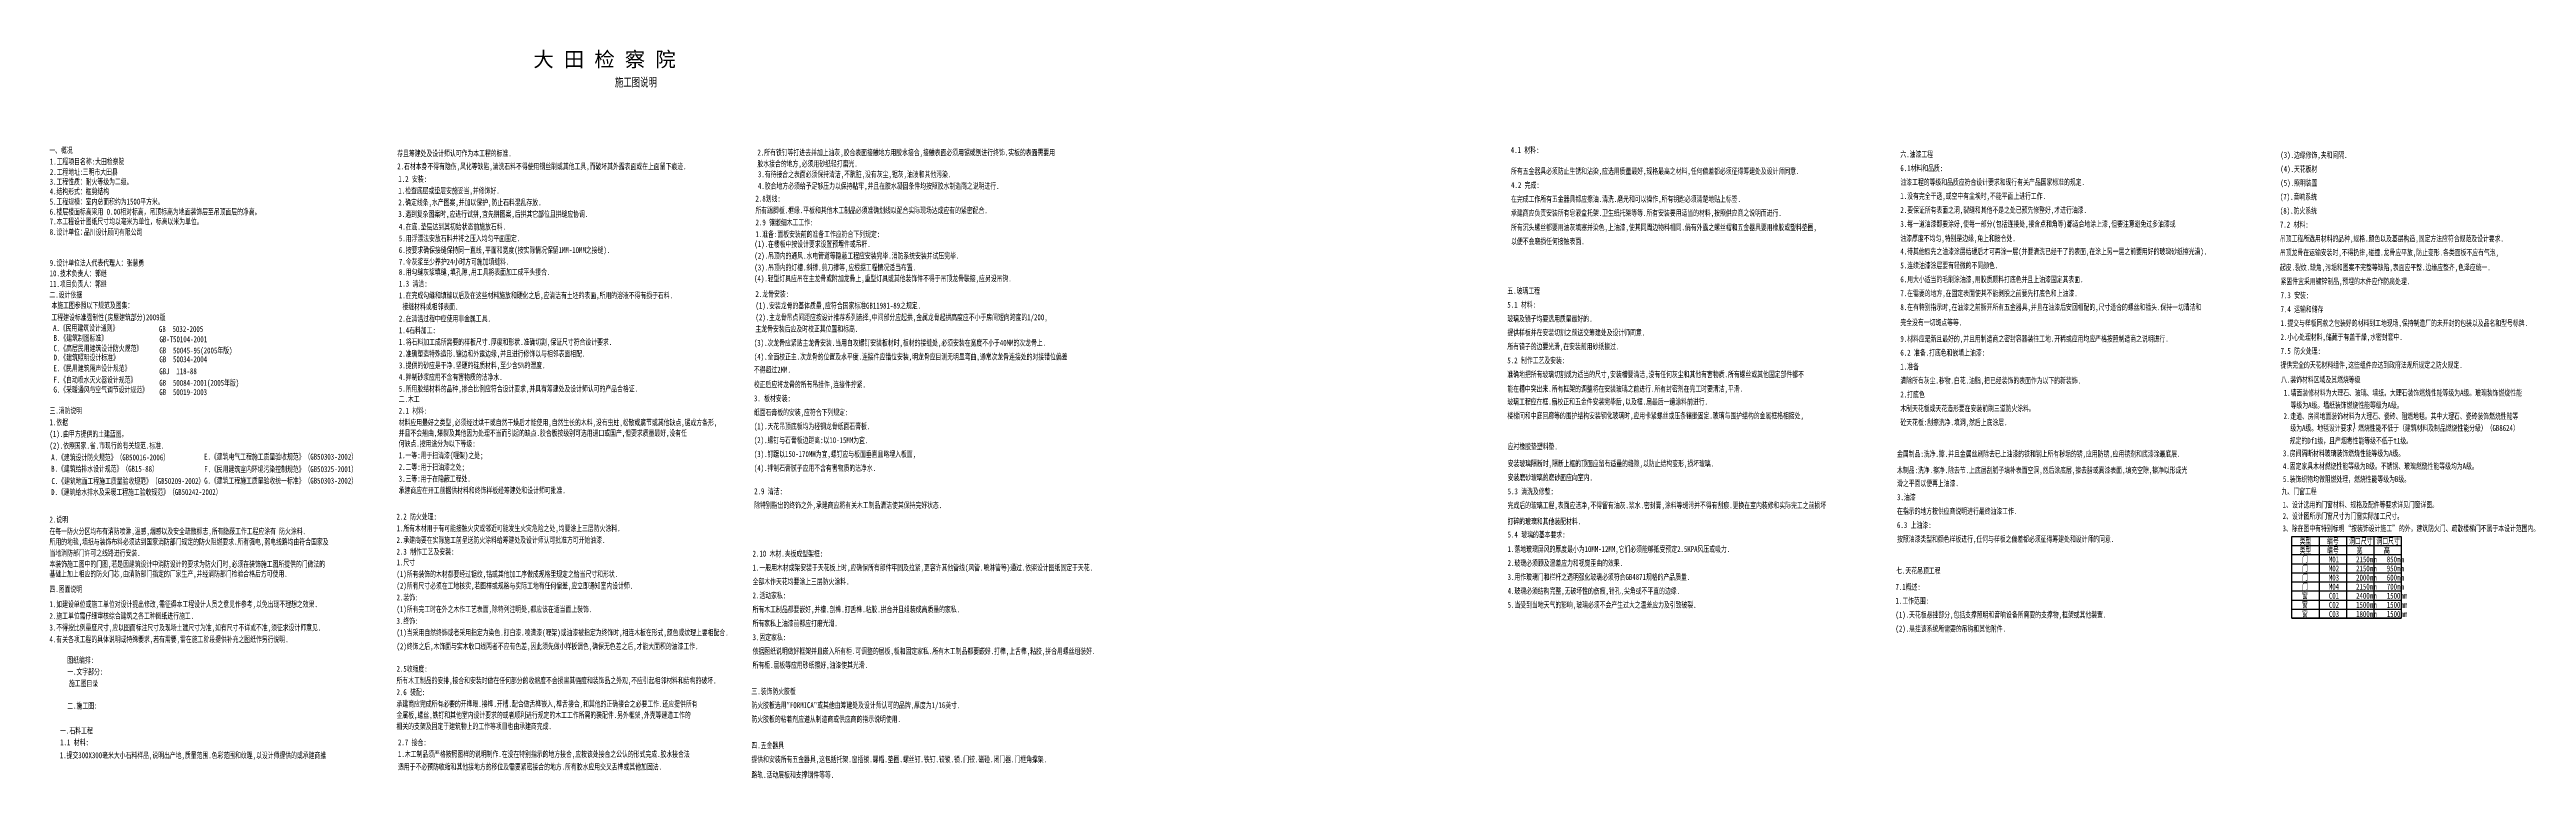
# Model space of a CAD drawing. Extents: x 22136 to 158209, y -156030 to -115985.
import ezdxf

# ---------------------------------------------------------------- set-up
doc = ezdxf.new("R2010")
doc.units = 0
doc.header["$LTSCALE"] = 10
doc.layers.get('0').update_dxf_attribs({"linetype": 'CONTINUOUS'})
doc.layers.add('00', color=30, linetype='CONTINUOUS')
doc.styles.add('2', font='SimSun.ttf')
doc.styles.add('黑体框', font='SIMHEI.TTF')

msp = doc.modelspace()

# ---------------------------------------------------------------- linework, layer by layer
for p, q in [((145319, -142731), (151319, -142731)), ((146819, -142731), (146819, -147231)), ((148319, -142731), (148319, -147231)), ((149819, -142731), (149819, -147231)), ((151319, -142731), (151319, -147231)), ((145319, -143231), (151319, -143231)), ((145319, -143731), (151319, -143731)), ((145319, -144231), (151319, -144231)), ((145319, -144731), (151319, -144731)), ((145319, -145231), (151319, -145231)), ((145319, -145731), (151319, -145731)), ((145319, -146231), (151319, -146231)), ((145319, -146731), (151319, -146731)), ((145319, -147231), (151319, -147231))]:
    msp.add_line(p, q)
msp.add_lwpolyline([(151319, -147231), (145319, -147231), (145319, -142731), (151319, -142731)])

# ---------------------------------------------------------------- texts
at = {"layer": '00', "color": 7, "style": '黑体框'}
msp.add_text('大 田 检 察 院', height=819, dxfattribs=at).set_placement((48719, -116932))
at = {"layer": '00', "color": 7, "style": '2', "width": 0.7}
for s, height, p in [('施工图说明', 471.7, (53194, -118018)), ('一、概况', 327.6, (22123, -121681)), ('1.工程项目名称:大田检察院', 327.6, (22152, -122300)), ('荐且筹建处及设计师认可作为本工程的标准.', 327.6, (41237, -121850)), ('2.石材本身不得有隐伤,风化等缺陷,清洗石料不得使用钢丝刷或其他工具,而破坏其外露表面或在上面留下痕迹.', 327.6, (41237, -122566)), ('胶水接合的地方,必须用砂纸轻打磨光.', 327.6, (61025, -122419)), ('2.所有铁钉等打进去并加上油灰,胶合表面接触地方用胶水接合,接触表面必须用锯或刨进行终饰.实板的表面需要用', 327.6, (61025, -121804)), ('4.1 材料:', 327.6, (102411, -121662)), ('所有五金器具必须防止生锈和沾染,应选用质量最好,规格最高之材料,任何偏差都必须征得筹建处及设计师同意.', 327.6, (102426, -122827)), ('六.油漆工程', 327.6, (123814, -121901)), ('6.1材料和品质:', 327.6, (123814, -122666)), ('(3).边缘修饰,夹和间隔.', 327.6, (144687, -121943)), ('(4).天花板材', 327.6, (144687, -122708)), ('4.结构形式：框剪结构', 327.6, (22144, -123941)), ('3.工程性质：耐火等级为二级。', 327.6, (22144, -123407)), ('2.工程地址:', 327.6, (22152, -122876)), ('三明市大田县', 327.6, (23957, -122876)), ('1.2 安装:', 327.6, (41300, -123258)), ('1.检查底层或垫层安施妥当,并修饰好.', 327.6, (41300, -123901)), ('4.胶合地方必须给予足够压力以保持粘牢,并且在胶水凝固条件均按照胶水制造商之说明进行.', 327.6, (61055, -123641)), ('3.有待接合之表面必须保持清洁,不肮脏,没有灰尘,锯灰,油渍和其他污染.', 327.6, (61055, -122999)), ('4.2 完成:', 327.6, (102426, -123593)), ('油漆工程的等级和品质应符合设计要求和现行有关产品国家标准的规定.', 327.6, (123814, -123431)), ('1.没有完全干透,或空中有尘埃时,不能平面上进行工作.', 327.6, (123814, -124196)), ('(5).照明装置', 327.6, (144687, -123473)), ('5.工程规模：室内总面积约为1500平方米。', 327.6, (22144, -124501)), ('6.楼层楼面标高采用 0.00相对标高，吊顶标高为地面装饰层至吊顶面层的净高。', 327.6, (22144, -125057)), ('3.遇到复杂图案时,应进行试拼,宜先拼图案,后拼其它部位且拼缝应协调.', 327.6, (41300, -125185)), ('2.确定线条,水产图案,并加以保护,防止石料混乱存放.', 327.6, (41300, -124543)), ('所有踢脚板.框缘.平板和其他木工制品必须准确划线以配合实际现场达成应有的紧密配合.', 327.6, (60918, -124978)), ('2.8划线:', 327.6, (60918, -124335)), ('承建商应负责安装所有皂液盒托架.卫生纸托架等等.所有安装要用适当的材料,按照供应商之说明而进行.', 327.6, (102426, -125123)), ('在完成工作所有五金器具都应擦油.清洗.磨光和可以操作,所有钥匙必须清楚地贴上标签.', 327.6, (102426, -124358)), ('2.要保证所有表面之洞,裂缝和其他不是之处已预先修整好,才进行油漆.', 327.6, (123814, -124962)), ('(7).音响系统', 327.6, (144663, -124237)), ('(8).防火系统', 327.6, (144663, -125002)), ('8.设计单位：', 327.6, (22144, -126168)), ('7.本工程设计图纸尺寸均以毫米为单位，标高以米为单位。', 327.6, (22144, -125591)), ('品川设计顾问有限公司', 327.6, (24027, -126181)), ('4.在底.垫层达到其初始状态前施放石料.', 327.6, (41328, -125880)), ('5.用浮漂法安放石料并将之压入均匀平面固定.', 327.6, (41328, -126523)), ('(1).在楼板中按设计要求设置预埋件或吊杆.', 327.6, (60857, -126836)), ('2.9 镶嵌细木工工作:', 327.6, (60919, -125647)), ('1.准备:面板安装前的准备工作应符合下列规定:', 327.6, (60919, -126290)), ('所有沉头螺丝都要用油灰填塞并染色,上油漆,使其同周边物料相同.倘有外露之螺丝帽和五金器具要用橡胶或塑料垫圈,', 327.6, (102426, -125915)), ('以便不会磨损任何接触表面.', 327.6, (102426, -126682)), ('3.每一道油漆都要涂好,使每一部分(包括连接处,接含点和角等)都适合地涂上漆,但要注意避免过多油漆或', 327.6, (123814, -125727)), ('油漆厚度不均匀,特别是边缘,角上和接合处.', 327.6, (123814, -126520)), ('7.2 材料:', 327.6, (144663, -125767)), ('吊顶工程所选用材料的品种,规格.颜色以及基层构造,固定方法应符合规范及设计要求.', 327.6, (144663, -126532)), ('9.设计单位法人代表代理人：张慧勇', 327.6, (22144, -127868)), ('6.按要求确保接缝保持同一直线,平面和宽度(按实际情况保留1MM-10MM之接缝).', 327.6, (41328, -127165)), ('7.令灰浆至少养护24小时方可施加填缝料.', 327.6, (41328, -127807)), ('(2).吊顶内的通风.水电管道等隐蔽工程应安装完毕.消防系统安装并试压完毕.', 327.6, (60857, -127478)), ('(3).吊顶内的灯槽.斜撑.剪刀撑等,应根据工程情况适当布置.', 327.6, (60857, -128121)), ('4.待其他原先之油漆涂层结硬后才可再涂一层(并要清洗已经干了的表面,在涂上另一层之前要用好的玻璃砂纸擦光滑).', 327.6, (123814, -127241)), ('5.连续油漆涂层要有轻微的不同颜色.', 327.6, (123814, -128006)), ('起皮.裂纹.缺角,污垢和图案不完整等缺陷,表面应平整.边缘应整齐,色泽应统一.', 327.6, (144663, -128116)), ('吊顶龙骨在运输安装时,不得扔摔,碰撞.龙骨应平放,防止变形.各类面板不应有气泡,', 327.6, (144663, -127298)), ('二.设计依据', 327.6, (22134, -129616)), ('10.技术负责人：郭继', 327.6, (22144, -128445)), ('11.项目负责人：郭继', 327.6, (22144, -129023)), ('8.用勾缝灰浆填缝,填孔隙,用工具将表面加工成平头接合.', 327.6, (41328, -128368)), ('1.3 清洁:', 327.6, (41328, -129010)), ('(4).轻型灯具应吊在主龙骨或附加龙骨上,重型灯具或其他装饰件不得于吊顶龙骨联接,应另设吊钩.', 327.6, (60842, -128726)), ('2.龙骨安装:', 327.6, (60918, -129573)), ('五.玻璃工程', 327.6, (102222, -129400)), ('6.用大小适当的毛刷涂油漆,用胶质颜料打底色并且上油漆固定其表面.', 327.6, (123814, -128772)), ('7.在需要的地方,在固定表面使其不能剥脱之前要先打底色和上油漆.', 327.6, (123814, -129537)), ('紧固件宜采用镀锌制品,预埋的木件应作防腐处理.', 327.6, (144700, -128881)), ('本施工图参照以下规范及图集：', 327.6, (22242, -130199)), ('工程建设标准强制性(房屋建筑部分)2009版', 327.6, (22242, -130860)), ('2.在清洁过程中应使用非金属工具.', 327.6, (41328, -130929)), ('1.在完成勾缝和填缝以后及在这些材料施放和硬化之后,应清洁有土坯的表面,所用的溶液不得有损于石料. ', 327.6, (41328, -129652)), ('   接缝材料或相邻表面.', 327.6, (40962, -130268)), ('(1).安装龙骨的基体质量,应符合国家标准GB11981-89之规定.', 327.6, (60918, -130215)), ('(2).主龙骨吊点间距应按设计推荐系列选择,中间部分应起拱,金属龙骨起拱高度应不小于房间短向跨度的1/200,', 327.6, (60918, -130857)), ('5.1 材料:', 327.6, (102222, -130166)), ('玻璃及镜子均要选用质量最好的.', 327.6, (102222, -130931)), ('8.在有特别指示时,在油漆之前拆开所有五金器具,并且在油漆后安回相配的,尺寸适合的螺丝和插头.保持一切清洁和', 327.6, (123814, -130302)), ('7.3 安装:', 327.6, (144700, -129646)), ('7.4 运输和储存', 327.6, (144700, -130412)), ('A.《民用建筑设计通则》', 327.6, (22331, -131442)), ('B.《建筑制图标准》', 327.6, (22360, -131991)), ('GB  5032-2005', 327.6, (28146, -131504)), ('GB-T50104-2001', 327.6, (28175, -132063)), ('1.4石料加工:', 327.6, (41328, -131571)), ('1.将石料加工成所需要的样板尺寸.厚度和形状.准确切割,保证尺寸符合设计要求.', 327.6, (41328, -132213)), ('(3).次龙骨应紧贴主龙骨安装.当用自攻螺钉安装板材时,板材的接缝处,必须安装在宽度不小于40MM的次龙骨上.', 327.6, (60830, -132260)), ('主龙骨安装后应及时校正其位置和标高.', 327.6, (60918, -131492)), ('提供样板并在安装切割之前送交筹建处及设计师同意.', 327.6, (102222, -131696)), ('完全没有一切斑点等等.', 327.6, (123814, -131139)), ('9.材料应是新且最好的,并且用制造商之密封容器装往工地.开稀或应用均应严格按照制造商之说明进行.', 327.6, (123814, -132037)), ('2.小心处理材料,储藏于有盖干燥,水密封套中.', 327.6, (144700, -131942)), ('1.提交与样板同款之包装好的材料到工地现场,保持制造厂的未开封的包装以及品名和型号标牌.', 327.6, (144700, -131177)), ('C.《高层民用建筑设计防火规范》', 327.6, (22356, -132559)), ('D.《建筑照明设计标准》', 327.6, (22356, -133068)), ('E.《民用建筑隔声设计规范》', 327.6, (22352, -133656)), ('GB  50045-95(2005年版)', 327.6, (28172, -132680)), ('GB  50034-2004', 327.6, (28172, -133163)), ('3.提供的砂应是干净.坚硬的硅质材料,至少含5%的湿度.', 327.6, (41328, -133498)), ('2.准确塑造特殊造形.镶边和外露边缘,并且进行修饰以与相邻表面相配.', 327.6, (41328, -132856)), ('(4).全面校正主.次龙骨的位置及水平度.连接件应错位安装,明龙骨应目测无明显弯曲,通常次龙骨连接处的对接错位偏差', 327.6, (60830, -133025)), ('所有镜子的边要光滑,在安装前用砂纸擦过.', 327.6, (102222, -132461)), ('5.2 制作工艺及安装:', 327.6, (102222, -133227)), ('6.2 准备.打底色和嵌填上油漆:', 327.6, (123814, -132802)), ('1.准备', 327.6, (123814, -133567)), ('提供完全的天花材料组件,这些组件应达到政府法规所规定之防火规定.', 327.6, (144700, -133473)), ('7.5 防火处理:', 327.6, (144700, -132707)), ('G.《采暖通风与空气调节设计规范》', 327.6, (22352, -134828)), ('F.《自动喷水灭火器设计规范》', 327.6, (22352, -134292)), ('GBJ  118-88', 327.6, (28167, -133823)), ('GB  50084-2001(2005年版)', 327.6, (28167, -134459)), ('GB  50019-2003', 327.6, (28167, -134970)), ('4.拌制砂浆应用不含有害物质的洁净水.', 327.6, (41328, -134140)), ('5.所用胶结材料的品种,掺合比例应符合设计要求,并具有筹建处及设计师认可的产品合格证.', 327.6, (41328, -134782)), ('校正后应将龙骨的所有吊挂件,连接件拧紧.', 327.6, (60830, -134547)), ('不得超过2MM.', 327.6, (60830, -133735)), ('准确地把所有玻璃切割成为适当的尺寸,安装槽要清洁,没有任何灰尘和其他有害物质.所有螺丝或其他固定部件都不', 327.6, (102222, -133992)), ('能在槽中突出来.所有框架的调整将在安装玻璃之前进行.所有封密剂在完工时要清洁,平滑.', 327.6, (102222, -134786)), ('清除所有灰尘.秽物.白花.油脂,把已经装饰的表面作为以下的新装饰.', 327.6, (123814, -134332)), ('八.装饰材料区域及其燃烧等级', 327.6, (144728, -134283)), (' 1.墙面装修材料为大理石、玻璃、墙纸。大理石装饰燃烧性能等级为A级。玻璃装饰燃烧性能', 327.6, (144690, -135006)), ('三.消防说明', 327.6, (22134, -135980)), ('2.1 材料:', 327.6, (41319, -135995)), ('二.木工', 327.6, (41319, -135353)), ('3. 板材安装:', 327.6, (60830, -135312)), ('纸面石膏板的安装,应符合下列规定:', 327.6, (60830, -136078)), ('楼梯间和中庭回廊等的围护结构安装钢化玻璃时,应用卡紧螺丝或压条镶嵌固定.玻璃与围护结构的金属框格相接处,', 327.6, (102222, -136260)), ('玻璃工程应在框.扇校正和五金件安装完毕后,以及框.扇最后一遍涂料前进行.', 327.6, (102222, -135494)), ('木制天花板或天花造形要在安装前刷三道防火涂料。', 327.6, (123814, -135863)), ('2.打底色', 327.6, (123814, -135098)), (' 2.走道、房间地面装饰材料为大理石、瓷砖、阻燃地毯。其中大理石、瓷砖装饰燃烧性能等', 327.6, (144678, -136289)), ('   等级为A级。墙纸装饰燃烧性能等级为A级。', 327.6, (144690, -135680)), ('1.依据', 327.6, (22134, -136622)), ('(1).由甲方提供的土建蓝图。', 327.6, (22134, -137264)), ('材料应用最好之类型,必须经过烘干或自然干燥后才能使用,自然生长的木料,没有虫蛀,松散或腐节或其他缺点,锯成方条形,', 327.6, (41319, -136638)), ('何缺点.按用途分为以下等级:', 327.6, (41319, -137796)), ('并且不会翘曲,爆裂及其他因为处理不当而引起的缺点.胶合板按级别可选用进口或国产,但要求质量最好,没有任', 327.6, (41319, -137216)), ('(1).天花吊顶底板均为轻钢龙骨纸面石膏板.', 327.6, (60830, -136843)), ('(2).螺钉与石膏板边距离:以10-15MM为宜.', 327.6, (60830, -137608)), ('砼天花板:刮擦洗净.填洞,然后上底涂层.', 327.6, (123814, -136628)), ('   规定的Df1级，且产烟毒性能等级不低于t1级。', 327.6, (144642, -137637)), ('   级为A级。地毯设计要求，燃烧性能不低于（建筑材料及制品燃烧性能分级）（GB8624）', 327.6, (144678, -136939)), ('1', 328, (148657, -136802)), ('(2).依照国家.省.市现行的有关规范.标准.', 327.6, (22134, -137907)), ('A.《建筑设计防火规范》（GB50016-2006）', 327.6, (22229, -138556)), ('E.《建筑电气工程施工质量验收规范》（GB50303-2002）', 327.6, (30630, -138517)), ('2.二等:用于扫油漆之处;', 327.6, (41319, -139081)), ('1.一等:用于扫清漆(喱架)之处;', 327.6, (41319, -138439)), ('(3).钉踞以150-170MM为宜,螺钉应与板面垂直且略埋入板面,', 327.6, (60830, -138373)), ('(4).拌制石膏腻子应用不含有害物质的洁净水.', 327.6, (60830, -139139)), ('应衬橡胶垫塑料垫.', 327.6, (102238, -137955)), ('安装玻璃隔断时,隔断上框的顶面应留有适量的缝隙,以防止结构变形,损坏玻璃.', 327.6, (102238, -138890)), ('金属制品:洗净.擦.并且金属丝刷除去已上油漆的铁和钢上所有秽垢的锈,应用防锈,应用锈剂和底漆涂最底层.', 327.6, (123630, -138359)), (' 3.房间隔断材料玻璃装饰燃烧性能等级为A级。', 327.6, (144642, -138330)), (' 4.固定家具木材燃烧性能等级为B级。不锈钢、玻璃燃烧性能等级均为A级。', 327.6, (144642, -139035)), ('D.《建筑给水排水及采暖工程施工验收规范》（GB50242-2002）', 327.6, (22223, -140459)), ('B.《建筑给排水设计规范》（GB15-88）', 327.6, (22229, -139181)), ('C.《建筑地面工程施工质量验收规范》（GB50209-2002）', 327.6, (22242, -139854)), ('G.《建筑工程施工质量验收统一标准》（GB50303-2002）', 327.6, (30630, -139834)), ('F.《民用建筑室内环境污染控制规范》（GB50325-2001）', 327.6, (30630, -139201)), ('3.三等:用于在隐蔽工程处.', 327.6, (41319, -139723)), ('承建商应在开工前据供材料和终饰样板经筹建处和设计师可批准.', 327.6, (41319, -140365)), ('2.9 清洁:', 327.6, (60848, -140414)), ('5.3 清洗及修整:', 327.6, (102238, -140421)), ('安装磨砂玻璃的磨砂面应向室内.', 327.6, (102238, -139656)), ('木制品:洗净.擦净.除去节.上底层刮腻子填补表面空洞,然后涂底层,擦去腊或真漆表面,填充空隙,擦净以形成光', 327.6, (123630, -139256)), ('滑之平面以便再上油漆.', 327.6, (123630, -139976)), ('九、门窗工程', 327.6, (144757, -140418)), (' 5.装饰织物均做阻燃处理，燃烧性能等级为B级。', 327.6, (144642, -139745)), ('2.2 防火处理:', 327.6, (41198, -141808)), ('除特别指出的终饰之外,承建商应将有关木工制品清洁使其保持完好状态.', 327.6, (60848, -141179)), ('完成后的玻璃工程,表面应洁净,不得留有油灰.浆水.密封膏,涂料等斑污并不得有刮痕.更换在室内装修和实际完工之前损坏', 327.6, (102238, -141186)), ('3.油漆', 327.6, (123630, -140741)), ('在指示的地方按供应商说明进行最终油漆工作.', 327.6, (123630, -141507)), ('2、设计图所示门窗尺寸为门窗实际加工尺寸。', 327.6, (144818, -141780)), ('1、设计选用的门窗材料、规格及配件等要求详见门窗详图。', 327.6, (144818, -141152)), ('所用的地毯,墙纸与装饰布料必须达到国家消防部门规定的防火阻燃要求.所有强电,弱电线路均由符合国家及', 327.6, (22134, -143189)), ('在每一防火分区均布有消防喷淋,温感,烟感以及安全疏散标志,所有隐蔽工作工程应涂有', 327.6, (22134, -142610)), ('2.说明', 327.6, (22134, -141968)), ('防火涂料.', 327.6, (34751, -142610)), ('2.承建商要在实际施工前呈送防火涂料给筹建处及设计师认可批准方可开始油漆.', 327.6, (41198, -143093)), ('1.所有木材用于有可能接触火灾或邻近可能发生火灾危险之处,均要涂上三层防火涂料.', 327.6, (41198, -142450)), ('5.4 玻璃的基本要求:', 327.6, (102238, -142793)), ('打碎的玻璃和其他装配材料.', 327.6, (102238, -142071)), ('按照油漆类型和颜色样板进行,任何与样板之偏差都必须征得筹建处和设计师的同意.', 327.6, (123630, -143037)), ('6.3 上油漆:', 327.6, (123630, -142272)), ('3、除在图中有特别标明“按装饰设计施工”的外，建筑防火门、疏散楼梯门不属于本设计范围内。', 327.6, (144808, -142454)), ('类型', 327.6, (145751, -143150)), ('编号', 327.6, (147251, -143150)), ('洞口尺寸', 327.6, (148466, -143150)), ('洞口尺寸', 327.6, (149966, -143150)), ('本装饰施工图中的门图,若是因建筑设计中消防设计的要求为防火门时,必须在装饰施工图所提供的门做法的', 327.6, (22134, -144414)), ('当地消防部门许可之线路进行安装.', 327.6, (22134, -143802)), ('2.3 制作工艺及安装:', 327.6, (41198, -143735)), ('1.尺寸', 327.6, (41198, -144323)), ('2.10 木材.夹板成型架框:', 327.6, (60759, -143842)), ('1.一般用木材成架安装于天花板上时,应确保所有部件牢固及拉紧,更容许其他管线(风管.喷淋管等)通过.依照设计图纸固定于天花.', 327.6, (60759, -144607)), ('2.玻璃必须顾及温差应力和视觉歪曲的效果.', 327.6, (102238, -144358)), ('1.落地玻璃屏风的厚度最小为10MM-12MM,它们必须能够抵受预定2.5KPA风压或吸力.', 327.6, (102238, -143593)), ('类型', 327.6, (145751, -143650)), ('门', 328, (145878, -144150)), ('编号', 327.6, (147251, -143650)), ('M01     2150mm   850mm ', 327.6, (147353, -144157)), ('宽', 328, (148877, -143650)), ('高', 328, (150377, -143650)), ('基础上加上相应的防火门芯,由消防部门指定的厂家生产,并经消防部门检验合格后方可使用.', 327.6, (22134, -144952)), ('四.图面说明', 327.6, (22134, -145793)), ('(1)所有装饰的木材都要经过锯纹,钻或其他加工序做成规格里规定之恰当尺寸和形状.', 327.6, (41198, -144965)), ('(2)所有尺寸必须在工地核实,若图样或规格与实际工地有任何偏差,应立即通知室内设计师.', 327.6, (41198, -145607)), ('全部木作天花均要涂上三层防火涂料.', 327.6, (60759, -145373)), ('3.用作玻璃门和栏杆之透明强化玻璃必须符合GB4871规格的产品质量.', 327.6, (102238, -145123)), ('4.玻璃必须结构完整,无破坏性的伤痕,针孔,尖角或不平直的边缘.', 327.6, (102238, -145889)), ('7.1概述:', 327.6, (123544, -145668)), ('七.天花吊顶工程', 327.6, (123582, -144777)), ('门', 328, (145878, -144650)), ('门', 328, (145878, -145150)), ('门', 328, (145878, -145650)), ('M02     2150mm   950mm ', 327.6, (147353, -144657)), ('M03     2000mm   600mm ', 327.6, (147353, -145157)), ('M04     2150mm   700mm ', 327.6, (147353, -145657)), ('2.施工单位需仔细审核综合建筑之各工种图纸进行施工.', 327.6, (22134, -147260)), ('1.如建设单位或施工单位对设计提出修改,需征得本工程设计人员之意见作参考,以免出现不理想之效果.', 327.6, (22134, -146618)), ('2.装饰:', 327.6, (41198, -146250)), ('(1)所有完工时在外之木作工艺表面,除特列注明处,都应该在适当面上装饰.', 327.6, (41198, -146892)), ('所有木工制品都要嵌好,并槽.剖榫.打舌榫.粘胶.拼合并且组装成高质量的家私.', 327.6, (60759, -146903)), ('2.活动家私:', 327.6, (60759, -146138)), ('5.当受到当地天气的影响,玻璃必须不会产生过大之温差应力及引致破裂.', 327.6, (102238, -146654)), ('1.工作范围:', 327.6, (123544, -146433)), ('(1).天花板悬挂部分,包括支撑照明和音响设备所需要的支撑物,框架或其他装置.', 327.6, (123544, -147198)), ('窗', 328, (145878, -146150)), ('窗', 328, (145878, -146650)), ('窗', 328, (145878, -147150)), ('C01     2400mm   1500mm ', 327.6, (147353, -146157)), ('C02     1500mm   1500mm ', 327.6, (147353, -146657)), ('C03     1800mm   1500mm ', 327.6, (147353, -147157)), ('4.有关各项工程的具体说明或特殊要求,若有需要,需在施工阶段提供补充之图纸作另行说明.', 327.6, (22134, -148545)), ('3.不得按比例量度尺寸,应以图面标注尺寸及现场土建尺寸为准,如有尺寸不详或不准,须征求设计师意见.', 327.6, (22134, -147903)), ('3.终饰:', 327.6, (41198, -147534)), ('(1)当采用自然终饰或者采用指定为染色.打白漆.喷清漆(喱架)或油漆被指定为终饰时,相连木板在形式,颜色或纹理上要相配合.', 327.6, (41198, -148176)), ('所有家私上油漆前都应打磨光滑.', 327.6, (60759, -147668)), ('3.固定家私:', 327.6, (60759, -148434)), ('(2).悬挂该系统所需要的吊钩和其他附件.', 327.6, (123544, -147963)), ('图纸编排:', 327.6, (23109, -149688)), ('(2)终饰之后,木饰面与实木收口线两者不应有色差,因此须先做小样板调色,确保无色差之后,才能大面积的油漆工作.', 327.6, (41198, -148930)), ('所有柜.层板等应用砂纸擦好,油漆使其光滑.', 327.6, (60759, -149964)), ('依据图纸说明做好框架并且嵌入所有柜.可调整的层板,板和固定家私.所有木工制品都要嵌好.打榫,上舌榫,粘胶,拼合用螺丝组装好.', 327.6, (60759, -149199)), ('一.文字部分:', 327.6, (23109, -150330)), ('施工图目录', 327.6, (23205, -150973)), ('所有木工制品的安排,接合和安装时做在任何部分的收缩度不会损害其强度和装饰品之外观,不应引起相邻材料和结构的破坏.', 327.6, (41198, -150811)), ('2.5收缩度:', 327.6, (41198, -150169)), ('三.装饰防火胶板', 327.6, (60696, -151402)), ('二.施工图:', 327.6, (23109, -152198)), ('金属板,螺丝,铁钉和其他室内设计要求的或者顺利进行规定的木工工作所需的装配件.另外框架,外壳等建造工作的', 327.6, (41198, -152710)), ('承建商应完成所有必要的开榫眼.接榫.开槽.配合做舌榫嵌入,榫舌接合,和其他的正确接合之必要工作.还应提供所有', 327.6, (41198, -152095)), ('2.6 装配:', 327.6, (41198, -151453)), ('防火胶板选用"FORMICA"或其他由筹建处及设计师认可的品牌,厚度为1/16英寸.', 327.6, (60696, -152167)), ('一.石料工程', 327.6, (22720, -153565)), ('相关的支架及固定于建筑物上的工作等项目也由承建商完成.', 327.6, (41198, -153324)), ('防火胶板的粘着剂应遵从制造商或供应商的指示说明使用.', 327.6, (60696, -152933)), ('1.提交300X300毫米大小石料样品,说明出产地,质量范围.色彩范围和纹理,以设计师提供的或承建商推', 327.6, (22699, -154919)), ('1.1 材料:', 327.6, (22720, -154208)), ('2.7 接合:', 327.6, (41280, -154212)), ('1.木工制品须严格按照图样的说明制作.在没在特别指示的地方接合,应按该处接合之公认的形式完成.胶水接合法', 327.6, (41280, -154855)), ('提供和安装所有五金器具,这包括托架.窗插锁.螺帽.垫圈.螺丝钉.铁钉.铰锁.锁.门铰.磁碰.闭门器.门框角撑架.', 327.6, (60696, -155140)), ('四.五金器具', 327.6, (60696, -154375)), ('适用于不必预防收缩和其他接地方的移位及需要紧密接合的地方.所有胶水应用交叉舌榫或其他加固法.', 327.6, (41280, -155551)), ('路轨.活动层板和支撑钢件等等.', 327.6, (60696, -155991))]:
    msp.add_text(s, height=height, dxfattribs=at).set_placement(p)

doc.saveas('drawing.dxf')
